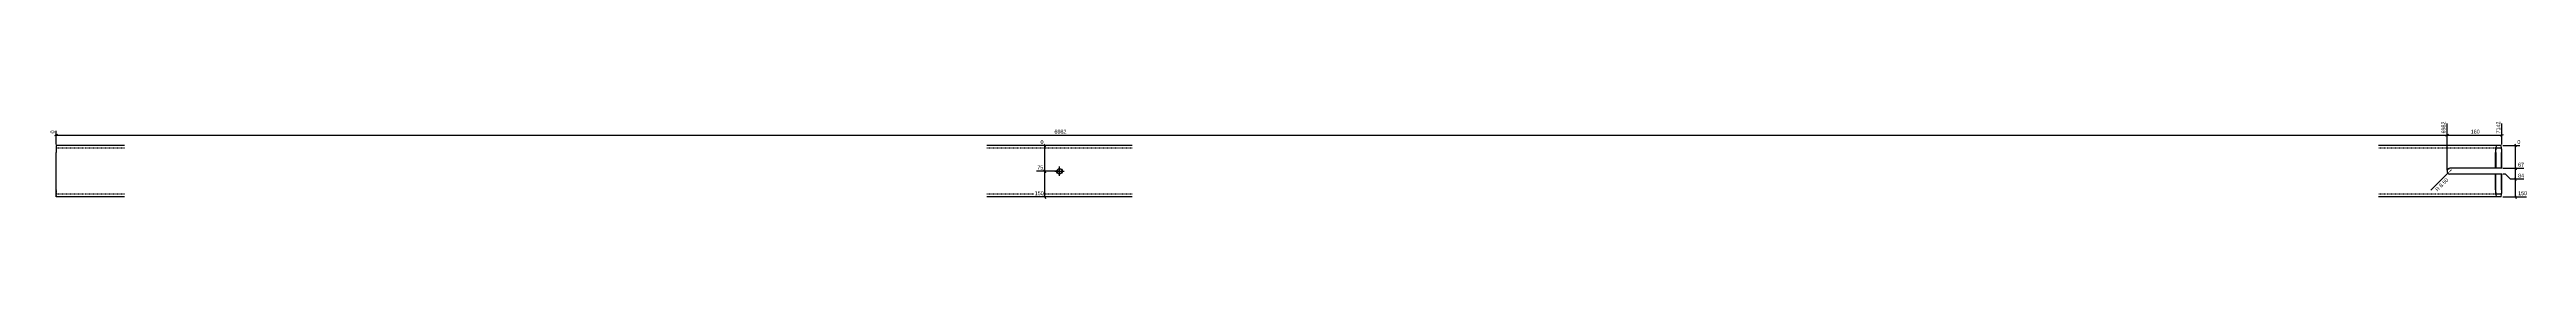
# Model space of a CAD drawing. Header units: millimetres. Extents: x 7 to 20456, y 9 to 246.
# Drawn here: x 7 to 7240, y 9 to 231 of the extents above; entities that cross this region are included whole.
import ezdxf

# ---------------------------------------------------------------- set-up
doc = ezdxf.new("R2010")
doc.units = ezdxf.units.MM
doc.linetypes.add('DXK_LINE_DOT2', pattern=[3.9198, 1.9599, -1.9599])
doc.layers.add('MÅLSÆTNING', color=7, linetype='Continuous')
doc.layers.add('STÅL', color=7, linetype='Continuous')
doc.styles.add('Arial Narrow', font='ARIALN.TTF', dxfattribs={"height": 0.2})

msp = doc.modelspace()

# ---------------------------------------------------------------- hatches: boundary and pattern name
at = {"layer": 'MÅLSÆTNING', "linetype": 'Continuous'}
msp.add_hatch(color=7, dxfattribs=at).paths.add_polyline_path([(7022, 92), (7010.3, 82.5), (7019.8, 94.2)])

# ---------------------------------------------------------------- linework, layer by layer
at = {"layer": 'MÅLSÆTNING', "color": 7, "linetype": 'Continuous'}
for p, q in [((7167.7, 166.5), (7167.7, 228.3)), ((30.3, 195.8), (21.3, 192.2)), ((25.8, 166.5), (25.8, 206.4)), ((2952.8, 163.5), (2900.4, 163.5)), ((2914.6, 159), (2911, 168)), ((2912.8, 88.5), (2912.8, 163.5)), ((7012.3, 195.8), (7003.3, 192.2)), ((7003.3, 192.2), (7012.3, 195.8)), ((7007.8, 194), (7167.7, 194)), ((7163.2, 192.2), (7172.2, 195.8)), ((7170.7, 163.5), (7220.4, 163.5)), ((7209.8, 159), (7206.2, 168)), ((2952.8, 88.5), (2888.7, 88.5)), ((2952.8, 88.5), (2888.7, 88.5)), ((2911, 93), (2914.6, 84)), ((2914.6, 84), (2911, 93)), ((2912.8, 13.5), (2912.8, 88.5)), ((7010.3, 82.5), (6960.6, 32.8)), ((7178, 80), (7170.7, 80)), ((7193, 65), (7178, 80)), ((2952.8, 13.5), (2881.4, 13.5)), ((2911, 18), (2914.6, 9)), ((7170.7, 13.5), (7239.4, 13.5)), ((7232.1, 65), (7193, 65)), ((7209.8, 60.5), (7206.2, 69.5)), ((7206.2, 18), (7209.8, 9)), ((7208, 13.5), (7208, 65))]:
    msp.add_line(p, q, dxfattribs=at)
msp.add_arc((7016.3, 88.5), 8.5, 179.99997, 270, dxfattribs=at)
at = {"layer": 'STÅL', "color": 2, "linetype": 'Continuous'}
for p, q in [((25.8, 163.5), (25.8, 143.5)), ((225.8, 163.5), (25.8, 163.5)), ((3167.8, 163.5), (2743.8, 163.5)), ((7165.3, 163.5), (6807.8, 163.5)), ((7149.5, 151.2), (7149.3, 143.5)), ((7150, 157.6), (7149.5, 151.2)), ((7150.8, 162), (7150, 157.6)), ((7150.3, 143.5), (7150.4, 148.1)), ((7150.4, 148.1), (7150.7, 152)), ((7150.7, 152), (7151.2, 154.6)), ((7151.8, 163.5), (7150.8, 162)), ((7151.2, 154.6), (7151.8, 155.5)), ((7165.3, 155.5), (7151.8, 155.5)), ((7166.2, 162), (7165.3, 163.5)), ((7165.3, 155.5), (7165.8, 154.6)), ((7165.8, 154.6), (7166.3, 152)), ((7167, 157.6), (7166.2, 162)), ((7166.3, 152), (7166.6, 148.1)), ((7166.6, 148.1), (7166.7, 143.5)), ((7167.5, 151.2), (7167, 157.6)), ((7167.7, 143.5), (7167.5, 151.2)), ((25.8, 33.5), (25.8, 143.5)), ((7016.3, 97), (7013, 96.4)), ((7013, 80.6), (7016.3, 80)), ((7149.3, 97), (7016.3, 97)), ((7149.3, 80), (7016.3, 80)), ((7149.3, 97), (7149.3, 143.5)), ((7150.3, 97), (7149.3, 97)), ((7150.3, 80), (7149.3, 80)), ((7149.3, 33.5), (7149.3, 80)), ((7150.3, 143.5), (7150.3, 97)), ((7166.7, 97), (7150.3, 97)), ((7150.3, 33.5), (7150.3, 80)), ((7167.7, 80), (7150.3, 80)), ((7166.7, 97), (7166.7, 143.5)), ((7167.7, 97), (7166.7, 97)), ((7166.7, 33.5), (7166.7, 80)), ((7167.7, 97), (7167.7, 143.5)), ((7167.7, 33.5), (7167.7, 80)), ((25.8, 13.5), (25.8, 33.5)), ((225.8, 13.5), (25.8, 13.5)), ((3167.8, 13.5), (2743.8, 13.5)), ((7165.3, 13.5), (6807.8, 13.5)), ((7149.3, 33.5), (7149.5, 25.8)), ((7149.5, 25.8), (7150, 19.4)), ((7150, 19.4), (7150.8, 15)), ((7150.4, 28.9), (7150.3, 33.5)), ((7150.7, 25), (7150.4, 28.9)), ((7151.2, 22.4), (7150.7, 25)), ((7150.8, 15), (7151.8, 13.5)), ((7151.8, 21.5), (7151.2, 22.4)), ((7165.3, 21.5), (7151.8, 21.5)), ((7165.8, 22.4), (7165.3, 21.5)), ((7165.3, 13.5), (7166.2, 15)), ((7166.3, 25), (7165.8, 22.4)), ((7166.2, 15), (7167, 19.4)), ((7166.6, 28.9), (7166.3, 25)), ((7166.7, 33.5), (7166.6, 28.9)), ((7167, 19.4), (7167.5, 25.8)), ((7167.5, 25.8), (7167.7, 33.5))]:
    msp.add_line(p, q, dxfattribs=at)
at = {"layer": 'STÅL', "color": 7, "linetype": 'DXK_LINE_DOT2'}
for p, q in [((25.8, 163.5), (25.8, 157.6)), ((225.8, 155.5), (25.8, 155.5)), ((3167.8, 155.5), (2743.8, 155.5)), ((7151.8, 155.5), (6807.8, 155.5)), ((7013, 96.4), (7016.3, 97)), ((7016.3, 80), (7013, 80.6)), ((7150.3, 97), (7149.3, 97)), ((7150.3, 97), (7149.3, 97)), ((7150.3, 80), (7149.3, 80)), ((7167.7, 97), (7166.7, 97)), ((25.8, 33.5), (25.8, 15)), ((225.8, 21.5), (25.8, 21.5)), ((3167.8, 21.5), (2743.8, 21.5)), ((7151.8, 21.5), (6807.8, 21.5))]:
    msp.add_line(p, q, dxfattribs=at)
at = {"layer": 'STÅL', "color": 3, "linetype": 'Continuous'}
for p, q in [((2941.8, 88.5), (2969.8, 88.5)), ((2948.4, 85.4), (2947.8, 88.5)), ((2947.8, 88.5), (2947.8, 88.5)), ((2950.1, 82.8), (2948.4, 85.4)), ((2948.8, 88.5), (2949.3, 91.2)), ((2949.3, 85.8), (2948.8, 88.5)), ((2948.8, 88.5), (2948.8, 88.5)), ((2949.3, 91.2), (2950.9, 93.4)), ((2950.9, 83.5), (2949.3, 85.8)), ((2952.7, 81.1), (2950.1, 82.8)), ((2950.9, 93.4), (2953.1, 95)), ((2953.1, 82), (2950.9, 83.5)), ((2955.8, 80.5), (2952.7, 81.1)), ((2953.1, 95), (2955.8, 95.5)), ((2955.8, 81.5), (2953.1, 82)), ((2955.8, 74.5), (2955.8, 102.5)), ((2955.8, 96.5), (2955.8, 96.5)), ((2955.8, 96.5), (2958.9, 95.9)), ((2955.8, 95.5), (2955.8, 95.5)), ((2955.8, 95.5), (2958.5, 95)), ((2958.5, 82), (2955.8, 81.5)), ((2955.8, 81.5), (2955.8, 81.5)), ((2958.9, 81.1), (2955.8, 80.5)), ((2955.8, 80.5), (2955.8, 80.5)), ((2958.5, 95), (2960.7, 93.4)), ((2960.7, 83.5), (2958.5, 82)), ((2958.9, 95.9), (2961.5, 94.2)), ((2961.5, 82.8), (2958.9, 81.1)), ((2960.7, 93.4), (2962.3, 91.2)), ((2962.3, 85.8), (2960.7, 83.5)), ((2961.5, 94.2), (2963.2, 91.6)), ((2963.2, 85.4), (2961.5, 82.8)), ((2962.3, 91.2), (2962.8, 88.5)), ((2962.8, 88.5), (2962.3, 85.8)), ((2962.8, 88.5), (2962.8, 88.5)), ((2963.2, 91.6), (2963.8, 88.5)), ((2963.8, 88.5), (2963.2, 85.4)), ((2963.8, 88.5), (2963.8, 88.5))]:
    msp.add_line(p, q, dxfattribs=at)
at = {"layer": 'STÅL', "color": 2, "linetype": 'Continuous'}
msp.add_arc((7016.3, 88.5), 8.5, 112.5, 247.5, dxfattribs=at)
at = {"layer": 'STÅL', "color": 7, "linetype": 'DXK_LINE_DOT2'}
msp.add_arc((7016.3, 88.5), 8.5, 112.5, 247.5, dxfattribs=at)

# ---------------------------------------------------------------- next in the draw order: wipeouts: each hides what was drawn before it
at = {"color": 0, "linetype": 'Continuous'}
for points in [[(7165.3, 230.7), (7148.5, 230.7), (7148.5, 196.7), (7165.3, 196.7)], [(2910.1, 165.9), (2910.1, 182.7), (2898, 182.7), (2898, 165.9)], [(2907.9, 90.9), (2907.9, 107.7), (2888.5, 107.7), (2888.5, 90.9)], [(7232.3, 67.4), (7232.3, 84.2), (7212.8, 84.2), (7212.8, 67.4)], [(2907.9, 15.9), (2907.9, 32.7), (2881.2, 32.7), (2881.2, 15.9)]]:
    msp.add_wipeout(points, dxfattribs=at).dxf.layer = 'MÅLSÆTNING'
at = {"color": 0}
for points in [[(7101.1, 196.2), (7101.1, 213), (7074.4, 213), (7074.4, 196.2)], [(7010.9, 56.1), (6999, 68), (6968.2, 37.2), (6980.1, 25.3)]]:
    msp.add_wipeout(points, dxfattribs=at).dxf.layer = 'MÅLSÆTNING'

# ---------------------------------------------------------------- next in the draw order: linework, layer by layer
at = {"layer": 'MÅLSÆTNING', "color": 7, "linetype": 'Continuous'}
for p, q in [((7007.8, 91.5), (7007.8, 228.3)), ((7007.8, 91.5), (7007.8, 228.3)), ((25.8, 194), (7007.8, 194)), ((7170.7, 97), (7232.1, 97)), ((7178, 80), (7170.7, 80)), ((7206.2, 101.5), (7209.8, 92.5))]:
    msp.add_line(p, q, dxfattribs=at)

# ---------------------------------------------------------------- next in the draw order: texts
at = {"layer": 'MÅLSÆTNING', "color": 3, "linetype": 'Continuous', "style": 'Arial Narrow'}
msp.add_text('7142', height=11.45, rotation=90.00021, dxfattribs=at).set_placement((7162.9, 199.1))
for s, height, p in [('0', 11.5, (2900.4, 168.3)), ('75', 11.45, (2890.9, 93.3)), ('84', 11.45, (7215.2, 69.8)), ('150', 11.45, (2883.6, 18.3))]:
    msp.add_text(s, height=height, dxfattribs=at).set_placement(p)
at = {"layer": 'MÅLSÆTNING', "color": 3, "style": 'Arial Narrow'}
msp.add_text('160', height=11.45, dxfattribs=at).set_placement((7076.8, 198.6))
msp.add_text('R 8.50', height=11.45, rotation=45.00011, dxfattribs=at).set_placement((6980.1, 28.7))

# ---------------------------------------------------------------- next in the draw order: wipeouts: each hides what was drawn before it
at = {"color": 0, "linetype": 'Continuous'}
msp.add_wipeout([(7239.6, 15.9), (7239.6, 32.7), (7212.8, 32.7), (7212.8, 15.9)], dxfattribs=at).dxf.layer = 'MÅLSÆTNING'

# ---------------------------------------------------------------- next in the draw order: linework, layer by layer
at = {"layer": 'MÅLSÆTNING', "color": 7, "linetype": 'Continuous'}
for p, q in [((7193, 65), (7178, 80)), ((7208, 65), (7208, 97)), ((7232.1, 65), (7193, 65)), ((7209.8, 60.5), (7206.2, 69.5))]:
    msp.add_line(p, q, dxfattribs=at)

# ---------------------------------------------------------------- next in the draw order: texts
at = {"layer": 'MÅLSÆTNING', "color": 3, "linetype": 'Continuous', "style": 'Arial Narrow'}
msp.add_text('150', height=11.45, dxfattribs=at).set_placement((7215.2, 18.3))

# ---------------------------------------------------------------- next in the draw order: wipeouts: each hides what was drawn before it
at = {"color": 0, "linetype": 'Continuous'}
for points in [[(7005.4, 230.7), (6988.6, 230.7), (6988.6, 196.7), (7005.4, 196.7)], [(23.4, 208.8), (6.6, 208.8), (6.6, 196.7), (23.4, 196.7)]]:
    msp.add_wipeout(points, dxfattribs=at).dxf.layer = 'MÅLSÆTNING'
at = {"color": 0}
msp.add_wipeout([(2972.8, 196.2), (2972.8, 213), (2938.8, 213), (2938.8, 196.2)], dxfattribs=at).dxf.layer = 'MÅLSÆTNING'

# ---------------------------------------------------------------- next in the draw order: texts
at = {"layer": 'MÅLSÆTNING', "color": 3, "linetype": 'Continuous', "style": 'Arial Narrow'}
for s, height, p in [('6982', 11.45, (7003, 199.1)), ('0', 11.5, (21, 199.1))]:
    msp.add_text(s, height=height, rotation=90.00021, dxfattribs=at).set_placement(p)
at = {"layer": 'MÅLSÆTNING', "color": 3, "style": 'Arial Narrow'}
msp.add_text('6982', height=11.45, dxfattribs=at).set_placement((2941.2, 198.6))

# ---------------------------------------------------------------- next in the draw order: wipeouts: each hides what was drawn before it
at = {"color": 0, "linetype": 'Continuous'}
msp.add_wipeout([(7232.3, 99.4), (7232.3, 116.2), (7212.8, 116.2), (7212.8, 99.4)], dxfattribs=at).dxf.layer = 'MÅLSÆTNING'

# ---------------------------------------------------------------- next in the draw order: linework, layer by layer
at = {"layer": 'MÅLSÆTNING', "color": 7, "linetype": 'Continuous'}
for p, q in [((7208, 97), (7208, 163.5)), ((7170.7, 97), (7232.1, 97)), ((7206.2, 101.5), (7209.8, 92.5))]:
    msp.add_line(p, q, dxfattribs=at)

# ---------------------------------------------------------------- next in the draw order: texts
at = {"layer": 'MÅLSÆTNING', "color": 3, "linetype": 'Continuous', "style": 'Arial Narrow'}
msp.add_text('67', height=11.45, dxfattribs=at).set_placement((7215.2, 101.8))

# ---------------------------------------------------------------- next in the draw order: wipeouts: each hides what was drawn before it
at = {"color": 0, "linetype": 'Continuous'}
msp.add_wipeout([(7222.8, 165.9), (7222.8, 182.7), (7210.7, 182.7), (7210.7, 165.9)], dxfattribs=at).dxf.layer = 'MÅLSÆTNING'

# ---------------------------------------------------------------- next in the draw order: texts
at = {"layer": 'MÅLSÆTNING', "color": 3, "linetype": 'Continuous', "style": 'Arial Narrow'}
msp.add_text('0', height=11.5, dxfattribs=at).set_placement((7213.1, 168.3))

doc.saveas('drawing.dxf')
